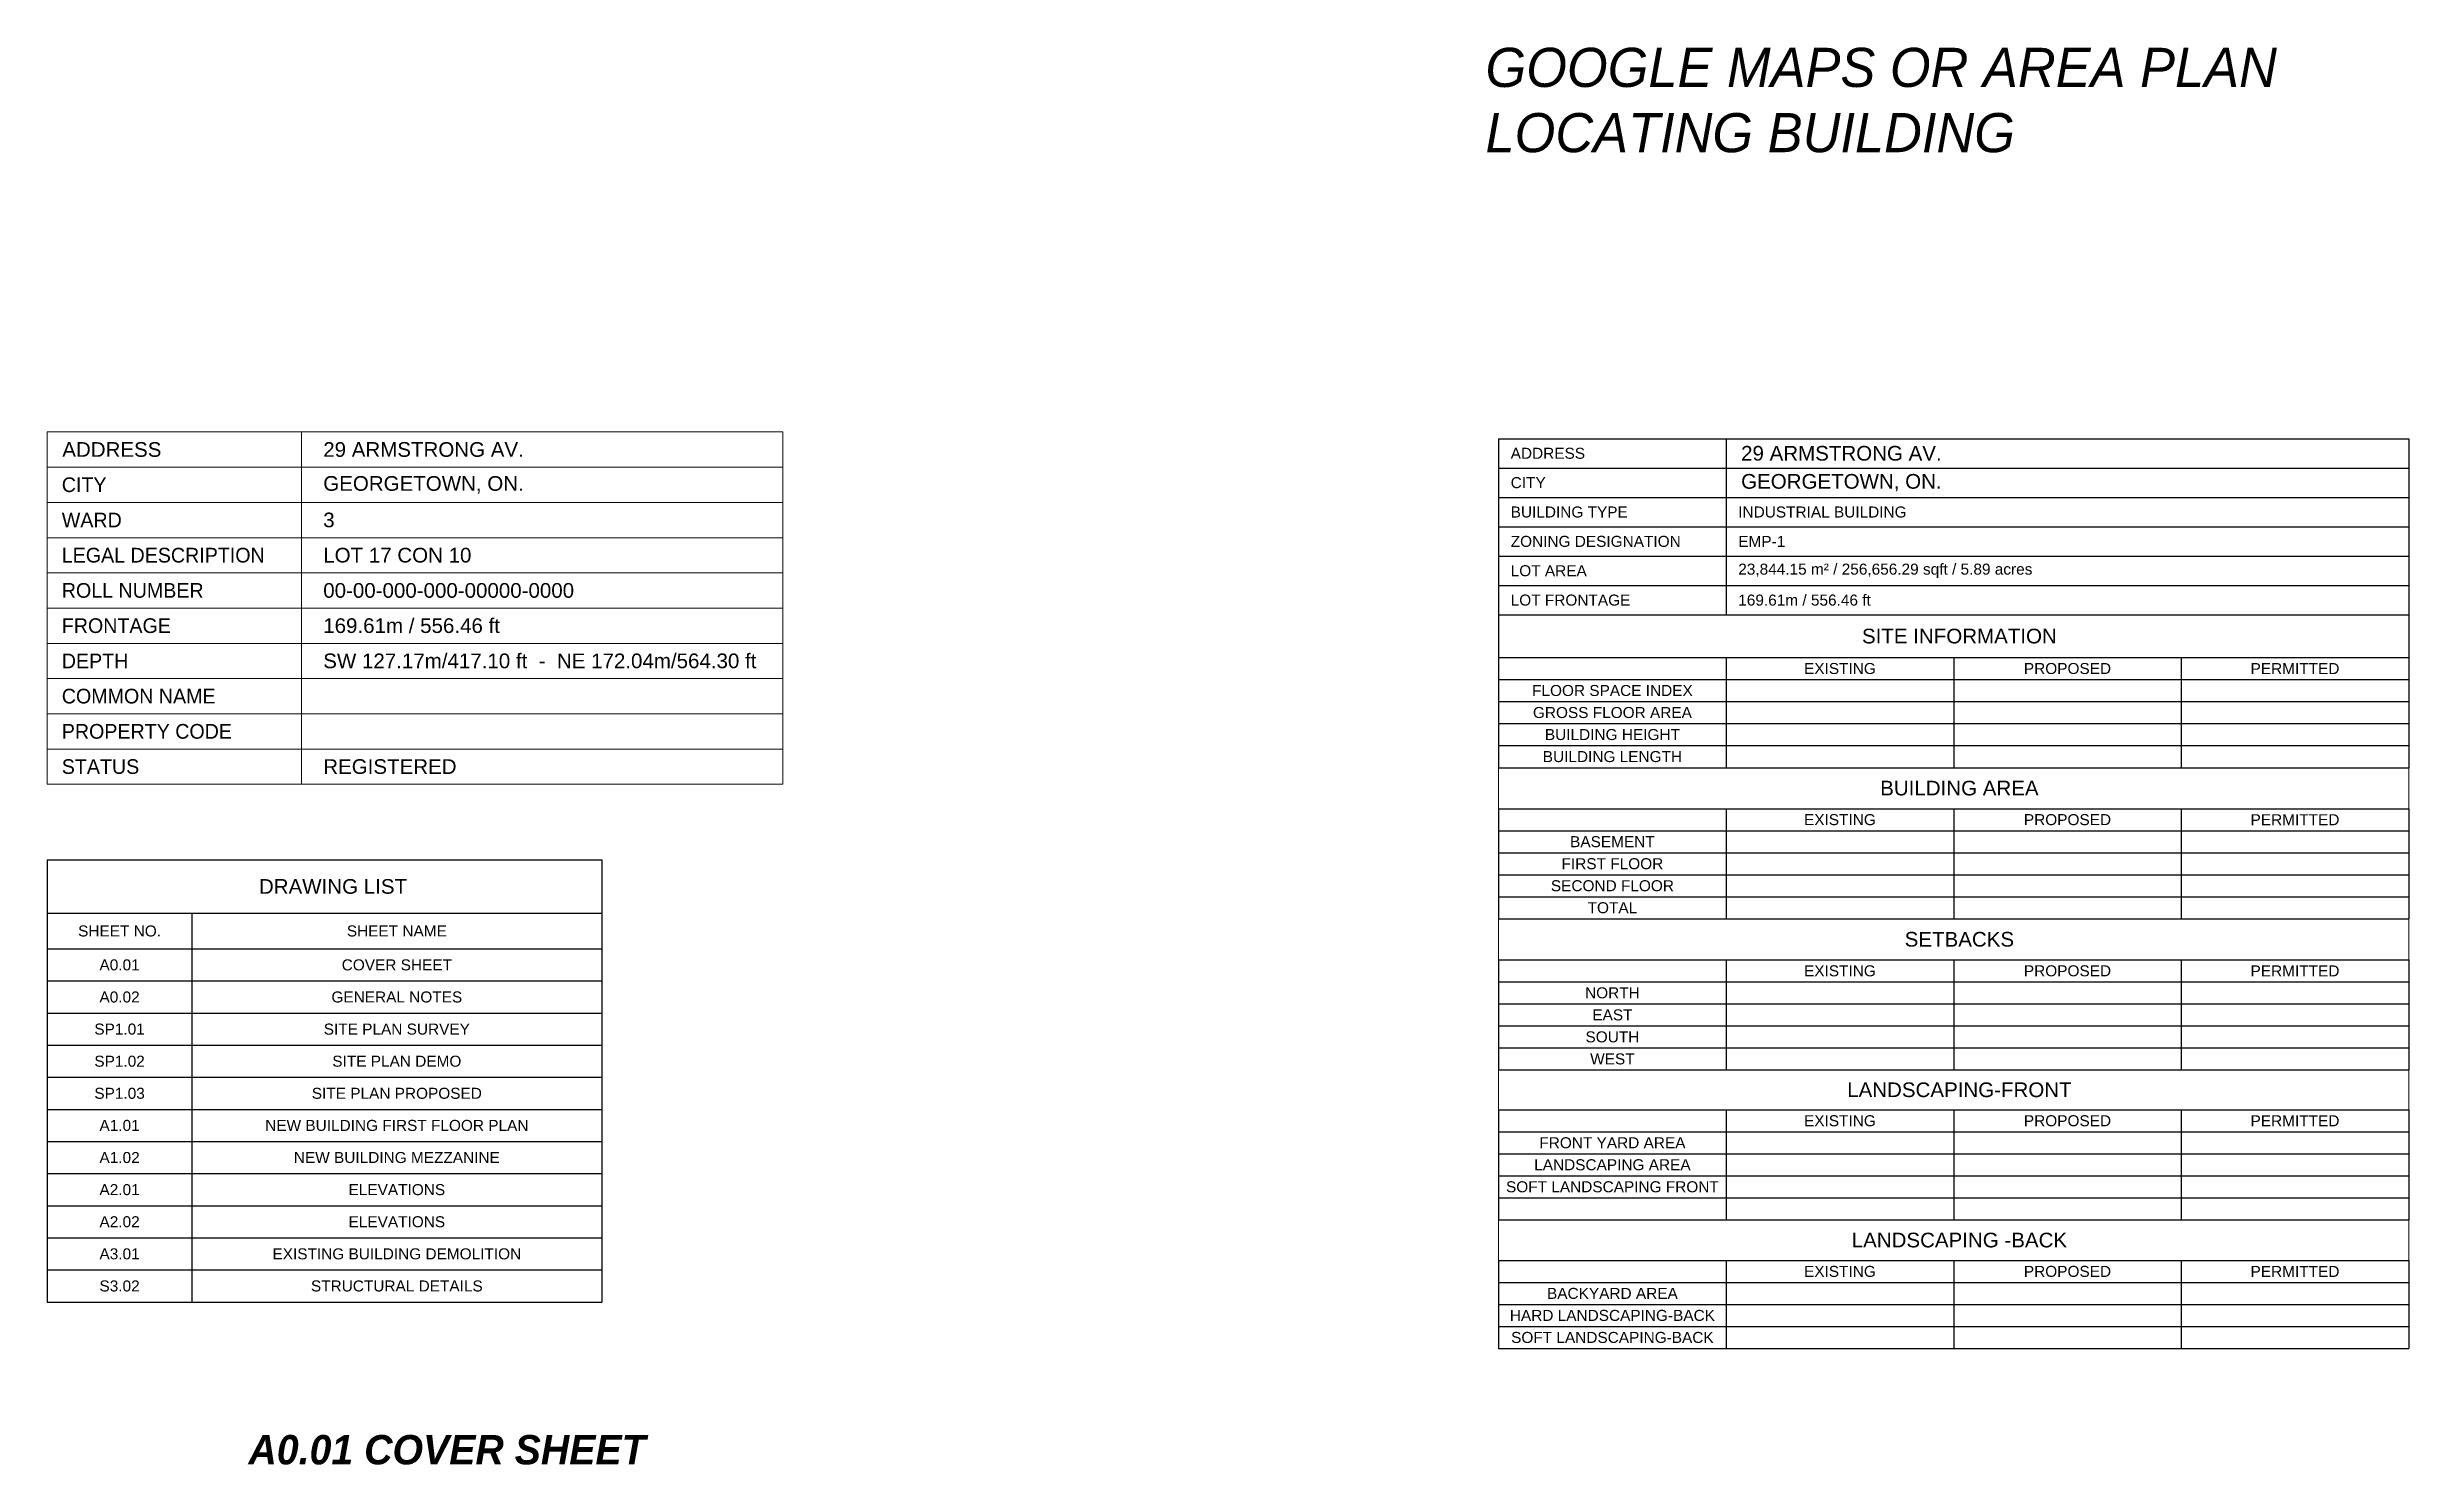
# Model space of a CAD drawing. Header units: metres. Extents: x 587 to 1372, y 780 to 1385.
# Drawn here: x 622 to 695.6, y 1177.1 to 1221.2 of the extents above; entities that cross this region are included whole.
import ezdxf

# ---------------------------------------------------------------- set-up
doc = ezdxf.new("R2010")
doc.units = ezdxf.units.M
doc.layers.get('DEFPOINTS').update_dxf_attribs({"lineweight": 5})
doc.layers.add('P_NOPLOT_TEXT', color=7, linetype='Continuous', lineweight=5, true_color=0xfc928d, plot=False)
doc.layers.add('T-TABLES', color=6, linetype='Continuous', lineweight=5)
doc.styles.add('.TABLE TEXT MED', font='GOTHIC.TTF', dxfattribs={"height": 5})
doc.styles.add('MGC-TITLES-MED', font='GOTHICI.TTF', dxfattribs={"height": 0.25})
doc.styles.get("Standard").update_dxf_attribs({"font": 'arial.ttf'})
doc.styles.add('TITLE BLOCK BIG', font='GOTHICBI.TTF', dxfattribs={"height": 0.1875})

msp = doc.modelspace()

# ---------------------------------------------------------------- texts
at = {"layer": 'P_NOPLOT_TEXT', "ltscale": 0.1, "style": 'TITLE BLOCK BIG'}
msp.add_text('A0.01 COVER SHEET', height=0.9144, dxfattribs=at).set_placement((628.287, 1177.077))
at = {"layer": 'P_NOPLOT_TEXT', "ltscale": 0.1, "insert": (666.809, 1221.194), "char_height": 1.2192, "width": 27.58142, "attachment_point": 1, "style": 'MGC-TITLES-MED'}
msp.add_mtext('GOOGLE MAPS OR AREA PLAN\\PLOCATING BUILDING', dxfattribs=at)

# ---------------------------------------------------------------- blocks, each defined once
blk = doc.blocks.new('*T64')
at = {"layer": 'T-TABLES', "color": 0, "lineweight": -2, "transparency": 16777216}
for p, q in [((0, 0), (7.0866, 0)), ((0, 0), (0, -5.4864)), ((7.0866, 0), (7.0866, -5.4864)), ((0, -0.9144), (28.3464, -0.9144)), ((28.3464, -0.9144), (28.3464, -5.4864)), ((0, -1.8288), (28.3464, -1.8288)), ((0, -2.7432), (28.3464, -2.7432)), ((0, -3.6576), (28.3464, -3.6576)), ((0, -4.572), (28.3464, -4.572)), ((0, -5.4864), (28.3464, -5.4864))]:
    blk.add_line(p, q, dxfattribs=at)
at = {"layer": 'T-TABLES', "color": 0, "linetype": 'ByBlock', "lineweight": -2, "transparency": 16777216}
for p, q in [((7.0866, 0), (28.3464, 0)), ((28.3464, 0), (28.3464, -0.9144))]:
    blk.add_line(p, q, dxfattribs=at)
at = {"layer": 'T-TABLES', "color": 0, "transparency": 16777216, "attachment_point": 4}
for s, insert, char_height, width in [('  ADDRESS', (0.1143, -0.4572), 0.3429, 6.858), ('  29 ARMSTRONG AV.', (7.2009, -0.4572), 0.4572, 21.0312), ('  CITY', (0.1143, -1.3716), 0.3429, 6.858), ('  GEORGETOWN, ON.', (7.2009, -1.3716), 0.4572, 21.0312), ('  BUILDING TYPE', (0.1143, -2.286), 0.3429, 6.858), ('  INDUSTRIAL BUILDING', (7.2009, -2.286), 0.3429, 21.0312), ('  ZONING DESIGNATION', (0.1143, -3.2004), 0.3429, 6.858), ('  EMP-1', (7.2009, -3.2004), 0.3429, 21.0312), ('  LOT AREA', (0.1143, -4.1148), 0.3429, 6.858), ('  23,844.15 m² / 256,656.29 sqft / 5.89 acres', (7.2009, -4.1148), 0.3429, 21.0312), ('  LOT FRONTAGE', (0.1143, -5.0292), 0.3429, 6.858), ('  169.61m / 556.46 ft', (7.2009, -5.0292), 0.3429, 21.0312)]:
    blk.add_mtext(s, dxfattribs=dict(at, insert=insert, char_height=char_height, width=width))
blk = doc.blocks.new('*T65')
at = {"layer": 'DEFPOINTS', "color": 8, "linetype": 'ByBlock', "lineweight": 0, "transparency": 16777216}
for p, q in [((0, -4.76), (0, -6.038)), ((28.342, -4.76), (28.342, -6.038)), ((0, -9.467), (0, -10.746)), ((28.342, -9.467), (28.342, -10.746)), ((0, -14.175), (0, -15.415)), ((28.342, -14.175), (28.342, -15.415)), ((0, -18.844), (0, -20.107)), ((28.342, -18.844), (28.342, -20.107))]:
    blk.add_line(p, q, dxfattribs=at)
at = {"layer": 'T-TABLES', "color": 0, "lineweight": -2, "transparency": 16777216}
for p, q in [((0, 0), (28.342, 0)), ((0, 0), (0, -1.331)), ((28.342, 0), (28.342, -1.331)), ((0, -1.331), (28.342, -1.331)), ((0, -2.017), (28.342, -2.017)), ((0, -2.017), (0, -4.76)), ((7.085, -2.017), (7.085, -4.76)), ((14.171, -2.017), (14.171, -4.76)), ((21.256, -2.017), (21.256, -4.76)), ((28.342, -2.017), (28.342, -4.76)), ((0, -2.702), (28.342, -2.702)), ((0, -3.388), (28.342, -3.388)), ((0, -4.074), (28.342, -4.074)), ((0, -4.76), (28.342, -4.76)), ((0, -6.038), (28.342, -6.038)), ((0, -6.038), (0, -9.467)), ((7.085, -6.038), (7.085, -9.467)), ((14.171, -6.038), (14.171, -9.467)), ((21.256, -6.038), (21.256, -9.467)), ((28.342, -6.038), (28.342, -9.467)), ((0, -6.724), (28.342, -6.724)), ((0, -7.41), (28.342, -7.41)), ((0, -8.096), (28.342, -8.096)), ((0, -8.782), (28.342, -8.782)), ((0, -9.467), (28.342, -9.467)), ((0, -10.746), (28.342, -10.746)), ((14.171, -10.746), (14.171, -14.175)), ((21.256, -10.746), (21.256, -14.175)), ((28.342, -10.746), (28.342, -14.175)), ((0, -11.432), (28.342, -11.432)), ((0, -11.432), (0, -14.175)), ((7.085, -11.432), (7.085, -14.175)), ((0, -12.118), (28.342, -12.118)), ((0, -12.803), (28.342, -12.803)), ((0, -13.489), (28.342, -13.489)), ((0, -14.175), (28.342, -14.175)), ((0, -15.415), (28.342, -15.415)), ((14.171, -15.415), (14.171, -18.844)), ((21.256, -15.415), (21.256, -18.844)), ((28.342, -15.415), (28.342, -18.844)), ((0, -16.101), (28.342, -16.101)), ((0, -16.101), (0, -18.844)), ((7.085, -16.101), (7.085, -18.844)), ((0, -16.787), (28.342, -16.787)), ((0, -17.472), (28.342, -17.472)), ((0, -18.158), (28.342, -18.158)), ((0, -18.844), (28.342, -18.844)), ((0, -20.107), (28.342, -20.107)), ((0, -20.107), (0, -22.85)), ((7.085, -20.107), (7.085, -22.85)), ((14.171, -20.107), (14.171, -22.85)), ((21.256, -20.107), (21.256, -22.85)), ((28.342, -20.107), (28.342, -22.85)), ((0, -20.793), (28.342, -20.793)), ((0, -21.478), (28.342, -21.478)), ((0, -22.164), (28.342, -22.164)), ((0, -22.85), (28.342, -22.85))]:
    blk.add_line(p, q, dxfattribs=at)
at = {"layer": 'T-TABLES', "color": 0, "linetype": 'ByBlock', "lineweight": -2, "transparency": 16777216}
for p, q in [((0, -1.331), (0, -2.017)), ((7.085, -1.331), (7.085, -2.017)), ((14.171, -1.331), (14.171, -2.017)), ((21.256, -1.331), (21.256, -2.017)), ((28.342, -1.331), (28.342, -2.017)), ((0, -10.746), (0, -11.432)), ((7.085, -10.746), (7.085, -11.432)), ((0, -15.415), (0, -16.101)), ((7.085, -15.415), (7.085, -16.101))]:
    blk.add_line(p, q, dxfattribs=at)
at = {"layer": 'T-TABLES', "color": 0, "transparency": 16777216, "attachment_point": 5}
for s, insert, char_height, width in [('  SITE INFORMATION', (14.171, -0.665), 0.4572, 28.11323), ('FLOOR SPACE INDEX', (3.543, -2.359), 0.3429, 6.85686), ('EXISTING', (10.628, -1.674), 0.3429, 6.85686), ('PROPOSED', (17.714, -1.674), 0.3429, 6.85686), ('PERMITTED', (24.799, -1.674), 0.3429, 6.85686), ('GROSS FLOOR AREA', (3.543, -3.045), 0.3429, 6.85686), ('BUILDING HEIGHT', (3.543, -3.731), 0.3429, 6.85686), ('BUILDING LENGTH', (3.543, -4.417), 0.3429, 6.85686), ('  BUILDING AREA', (14.171, -5.399), 0.4572, 28.11323), ('EXISTING', (10.628, -6.381), 0.3429, 6.85686), ('PROPOSED', (17.714, -6.381), 0.3429, 6.85686), ('PERMITTED', (24.799, -6.381), 0.3429, 6.85686), ('BASEMENT', (3.543, -7.067), 0.3429, 6.85686), ('FIRST FLOOR', (3.543, -7.753), 0.3429, 6.85686), ('SECOND FLOOR', (3.543, -8.439), 0.3429, 6.85686), ('TOTAL', (3.543, -9.124), 0.3429, 6.85686), ('  SETBACKS', (14.171, -10.107), 0.4572, 28.11323), ('EXISTING', (10.628, -11.089), 0.3429, 6.85686), ('PROPOSED', (17.714, -11.089), 0.3429, 6.85686), ('PERMITTED', (24.799, -11.089), 0.3429, 6.85686), ('NORTH', (3.543, -11.775), 0.3429, 6.85686), ('EAST', (3.543, -12.461), 0.3429, 6.85686), ('SOUTH', (3.543, -13.146), 0.3429, 6.85686), ('WEST', (3.543, -13.832), 0.3429, 6.85686), ('  LANDSCAPING-FRONT', (14.171, -14.795), 0.4572, 28.11323), ('EXISTING', (10.628, -15.758), 0.3429, 6.85686), ('PROPOSED', (17.714, -15.758), 0.3429, 6.85686), ('PERMITTED', (24.799, -15.758), 0.3429, 6.85686), ('FRONT YARD AREA', (3.543, -16.444), 0.3429, 6.85686), ('SOFT LANDSCAPING FRONT', (3.543, -17.815), 0.3429, 6.85686), ('LANDSCAPING AREA', (3.543, -17.129), 0.3429, 6.85686), ('  LANDSCAPING -BACK', (14.171, -19.475), 0.4572, 28.11323), ('EXISTING', (10.628, -20.45), 0.3429, 6.85686), ('PROPOSED', (17.714, -20.45), 0.3429, 6.85686), ('PERMITTED', (24.799, -20.45), 0.3429, 6.85686), ('BACKYARD AREA', (3.543, -21.135), 0.3429, 6.85686), ('HARD LANDSCAPING-BACK', (3.543, -21.821), 0.3429, 6.85686), ('SOFT LANDSCAPING-BACK', (3.543, -22.507), 0.3429, 6.85686)]:
    blk.add_mtext(s, dxfattribs=dict(at, insert=insert, char_height=char_height, width=width))
blk = doc.blocks.new('*T66')
at = {"layer": 'DEFPOINTS', "color": 8, "linetype": 'ByBlock', "lineweight": 0, "transparency": 16777216}
for p, q in [((0, 0), (22.907, 0)), ((0, 0), (0, -10.973)), ((7.913, 0), (7.913, -10.973)), ((22.907, 0), (22.907, -10.973)), ((0, -1.097), (22.907, -1.097)), ((0, -2.195), (22.907, -2.195)), ((0, -3.292), (22.907, -3.292)), ((0, -4.389), (22.907, -4.389)), ((0, -5.486), (22.907, -5.486)), ((0, -6.584), (22.907, -6.584)), ((0, -7.681), (22.907, -7.681)), ((0, -8.778), (22.907, -8.778)), ((0, -9.876), (22.907, -9.876)), ((0, -10.973), (22.907, -10.973))]:
    blk.add_line(p, q, dxfattribs=at)
at = {"layer": 'T-TABLES', "color": 0, "transparency": 16777216, "char_height": 0.4572, "attachment_point": 4}
for s, insert, width in [('  ADDRESS', (0.114, -0.549), 7.68455), ('   29 ARMSTRONG AV.', (8.063, -0.549), 14.69347), ('   GEORGETOWN, ON.', (8.063, -1.646), 14.69347), ('   3', (8.063, -2.743), 14.69347), ('   LOT 17 CON 10', (8.063, -3.84), 14.69347), ('   00-00-000-000-00000-0000', (8.063, -4.938), 14.69347), ('   169.61m / 556.46 ft', (8.063, -6.035), 14.69347), ('   SW 127.17m/417.10 ft  -  NE 172.04m/564.30 ft', (8.063, -7.132), 14.69347), ('   REGISTERED', (8.063, -10.424), 14.69347)]:
    blk.add_mtext(s, dxfattribs=dict(at, insert=insert, width=width))
at = {"layer": 'T-TABLES', "color": 0, "transparency": 16777216, "char_height": 0.4572, "width": 7.68455, "attachment_point": 4, "style": '.TABLE TEXT MED'}
for s, insert in [('  CITY', (0.114, -1.646)), ('  WARD', (0.114, -2.743)), ('  LEGAL DESCRIPTION', (0.114, -3.84)), ('  ROLL NUMBER', (0.114, -4.938)), ('  FRONTAGE', (0.114, -6.035)), ('  DEPTH', (0.114, -7.132)), ('  COMMON NAME', (0.114, -8.23)), ('  PROPERTY CODE', (0.114, -9.327)), ('  STATUS', (0.114, -10.424))]:
    blk.add_mtext(s, dxfattribs=dict(at, insert=insert))
blk = doc.blocks.new('*T67')
at = {"layer": 'T-TABLES', "color": 0, "linetype": 'ByBlock', "lineweight": -2, "transparency": 16777216}
for p, q in [((0, 0), (17.267, 0)), ((0, 0), (0, -13.773)), ((17.267, 0), (17.267, -13.773)), ((0, -1.661), (17.267, -1.661)), ((4.506, -1.661), (4.506, -13.773)), ((0, -2.773), (17.267, -2.773)), ((0, -3.773), (17.267, -3.773)), ((0, -4.773), (17.267, -4.773)), ((0, -5.773), (17.267, -5.773)), ((0, -6.773), (17.267, -6.773)), ((0, -7.773), (17.267, -7.773)), ((0, -8.773), (17.267, -8.773)), ((0, -9.773), (17.267, -9.773)), ((0, -10.773), (17.267, -10.773)), ((0, -11.773), (17.267, -11.773)), ((0, -12.773), (17.267, -12.773)), ((0, -13.773), (17.267, -13.773))]:
    blk.add_line(p, q, dxfattribs=at)
at = {"layer": 'T-TABLES', "color": 0, "transparency": 16777216, "attachment_point": 5}
for s, insert, char_height, width in [('   DRAWING LIST', (8.633, -0.831), 0.4572, 17.03824), ('SHEET NO.', (2.253, -2.217), 0.3429, 4.27783), ('SHEET NAME', (10.887, -2.217), 0.3429, 12.53181), ('A0.01', (2.253, -3.273), 0.3429, 4.27783), ('COVER SHEET', (10.887, -3.273), 0.3429, 12.53181), ('A0.02', (2.253, -4.273), 0.3429, 4.27783), ('GENERAL NOTES', (10.887, -4.273), 0.3429, 12.53181), ('SP1.01', (2.253, -5.273), 0.3429, 4.27783), ('SITE PLAN SURVEY', (10.887, -5.273), 0.3429, 12.53181), ('SP1.02', (2.253, -6.273), 0.3429, 4.27783), ('SITE PLAN DEMO', (10.887, -6.273), 0.3429, 12.53181), ('SP1.03', (2.253, -7.273), 0.3429, 4.27783), ('SITE PLAN PROPOSED', (10.887, -7.273), 0.3429, 12.53181), ('A1.01', (2.253, -8.273), 0.3429, 4.27783), ('NEW BUILDING FIRST FLOOR PLAN', (10.887, -8.273), 0.3429, 12.53181), ('A1.02', (2.253, -9.273), 0.3429, 4.27783), ('NEW BUILDING MEZZANINE', (10.887, -9.273), 0.3429, 12.53181), ('A2.01', (2.253, -10.273), 0.3429, 4.27783), ('ELEVATIONS', (10.887, -10.273), 0.3429, 12.53181), ('A2.02', (2.253, -11.273), 0.3429, 4.27783), ('ELEVATIONS', (10.887, -11.273), 0.3429, 12.53181), ('A3.01', (2.253, -12.273), 0.3429, 4.27783), ('EXISTING BUILDING DEMOLITION', (10.887, -12.273), 0.3429, 12.53181), ('S3.02', (2.253, -13.273), 0.3429, 4.27783), ('STRUCTURAL DETAILS', (10.887, -13.273), 0.3429, 12.53181)]:
    blk.add_mtext(s, dxfattribs=dict(at, insert=insert, char_height=char_height, width=width))

# ---------------------------------------------------------------- block references
for name, p in [('*T66', (622.021, 1209.23)), ('*T64', (667.213, 1209.021)), ('*T65', (667.218, 1203.535)), ('*T67', (622.021, 1195.904))]:
    msp.add_blockref(name, p)

msp.set_redraw_order([(e.dxf.handle, doc.entitydb.next_handle()) for e in msp.query("TEXT MTEXT ATTDEF DIMENSION ARC_DIMENSION")])  # texts and dimensions are drawn at this point

doc.saveas('drawing.dxf')
